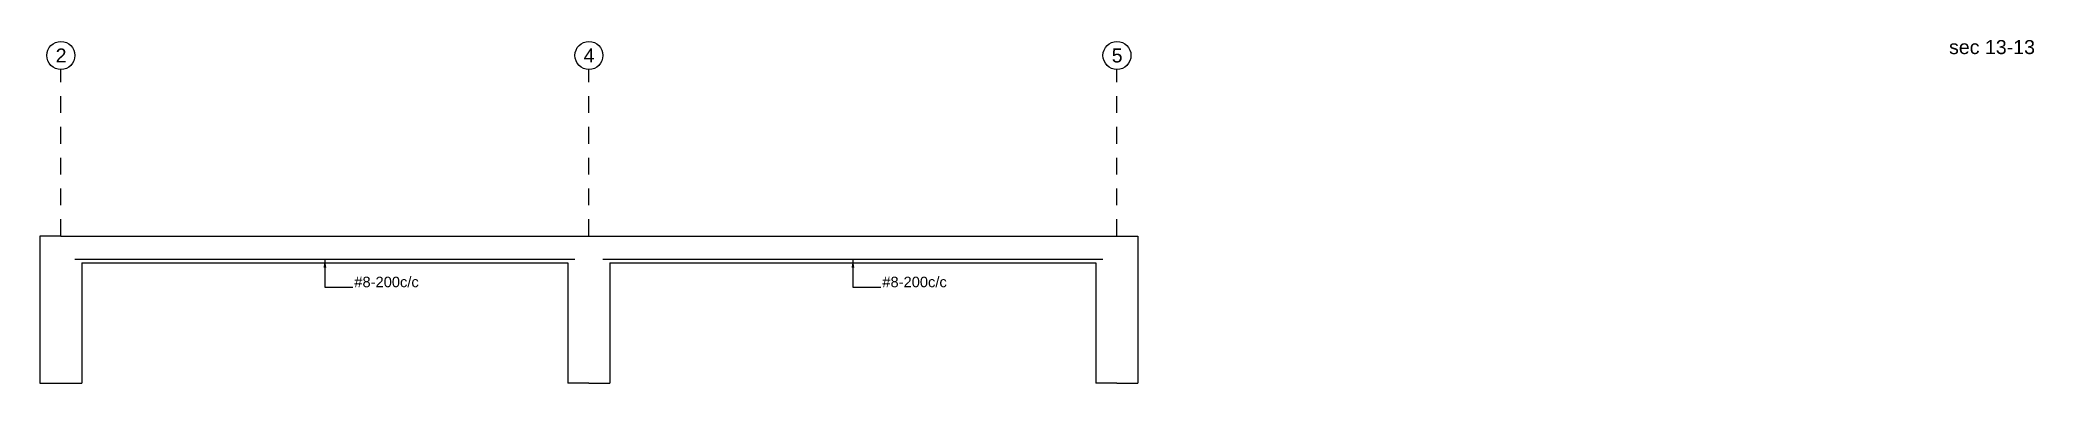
# Model space of a CAD drawing. Extents: x 0 to 119, y -5 to 121.
# Drawn here: x 70.41 to 84.65, y 94.83 to 97.28 of the extents above; entities that cross this region are included whole.
import ezdxf

# ---------------------------------------------------------------- set-up
doc = ezdxf.new("R2010")
doc.units = 0
doc.linetypes.add('ACAD_ISO02W100', pattern=[15, 12, -3])
for name, color, linetype in [('Axisline', 7, 'CONTINUOUS'), ('Axisline_Name', 1, 'CONTINUOUS'), ('LongBars', 1, 'CONTINUOUS'), ('Longsection', 2, 'CONTINUOUS'), ('Section_Name', 1, 'CONTINUOUS'), ('Slab_Bottom_Steel', 1, 'CONTINUOUS')]:
    doc.layers.add(name, color=color, linetype=linetype)
doc.styles.add('STRUDS_Arial', font='ARIAL.TTF', dxfattribs={"height": 0.04})

msp = doc.modelspace()

# ---------------------------------------------------------------- texts
at = {"layer": 'Axisline_Name', "style": 'STRUDS_Arial'}
for s, p in [('2', (70.5205, 97.12)), ('4', (74.2905, 97.12)), ('5', (78.0605, 97.12))]:
    msp.add_text(s, height=0.1, dxfattribs=at).set_placement(p)
at = {"layer": 'LongBars', "style": 'STRUDS_Arial'}
for p in [(72.653, 95.515), (76.423, 95.515)]:
    msp.add_text('#8-200c/c', height=0.075, dxfattribs=at).set_placement(p)
at = {"layer": 'Section_name', "style": 'STRUDS_Arial'}
msp.add_text('sec 13-13', height=0.1, dxfattribs=at).set_placement((84.039, 97.18))

# ---------------------------------------------------------------- linework, layer by layer
at = {"layer": 'Axisline', "linetype": 'ACAD_ISO02W100', "ltscale": 0.01}
for p, q in [((70.558, 95.88), (70.558, 97.07)), ((74.328, 95.88), (74.328, 97.07)), ((78.098, 95.88), (78.098, 97.07))]:
    msp.add_line(p, q, dxfattribs=at)
at = {"layer": 'Axisline'}
for centre in [(70.558, 97.17), (74.328, 97.17), (78.098, 97.17)]:
    msp.add_circle(centre, 0.1, dxfattribs=at)
at = {"layer": 'Longsection'}
for p, q in [((70.558, 95.88), (70.408, 95.88)), ((70.408, 95.88), (70.408, 94.83)), ((70.558, 95.88), (74.328, 95.88)), ((74.328, 95.88), (78.098, 95.88)), ((78.098, 95.88), (78.248, 95.88)), ((78.248, 95.88), (78.248, 94.83)), ((70.708, 95.69), (74.178, 95.69)), ((70.708, 95.69), (70.708, 94.83)), ((74.178, 95.69), (74.178, 94.83)), ((74.478, 95.69), (77.948, 95.69)), ((74.478, 95.69), (74.478, 94.83)), ((77.948, 95.69), (77.948, 94.83)), ((70.408, 94.83), (70.558, 94.83)), ((70.558, 94.83), (70.708, 94.83)), ((74.328, 94.83), (74.178, 94.83)), ((74.328, 94.83), (74.478, 94.83)), ((78.098, 94.83), (77.948, 94.83)), ((78.098, 94.83), (78.248, 94.83))]:
    msp.add_line(p, q, dxfattribs=at)
at = {"layer": 'Slab_Bottom_Steel'}
for p, q in [((70.658, 95.715), (74.228, 95.715)), ((72.443, 95.715), (72.443, 95.515)), ((74.428, 95.715), (77.998, 95.715)), ((76.213, 95.715), (76.213, 95.515)), ((72.443, 95.515), (72.643, 95.515)), ((76.213, 95.515), (76.413, 95.515))]:
    msp.add_line(p, q, dxfattribs=at)
for points in [[(72.443, 95.715), (72.433, 95.655), (72.443, 95.715), (72.453, 95.655)], [(76.213, 95.715), (76.203, 95.655), (76.213, 95.715), (76.223, 95.655)]]:
    msp.add_solid(points, dxfattribs=at)

msp.set_redraw_order([(e.dxf.handle, doc.entitydb.next_handle()) for e in msp.query("TEXT MTEXT ATTDEF DIMENSION ARC_DIMENSION")])  # texts and dimensions are drawn at this point

doc.saveas('drawing.dxf')
